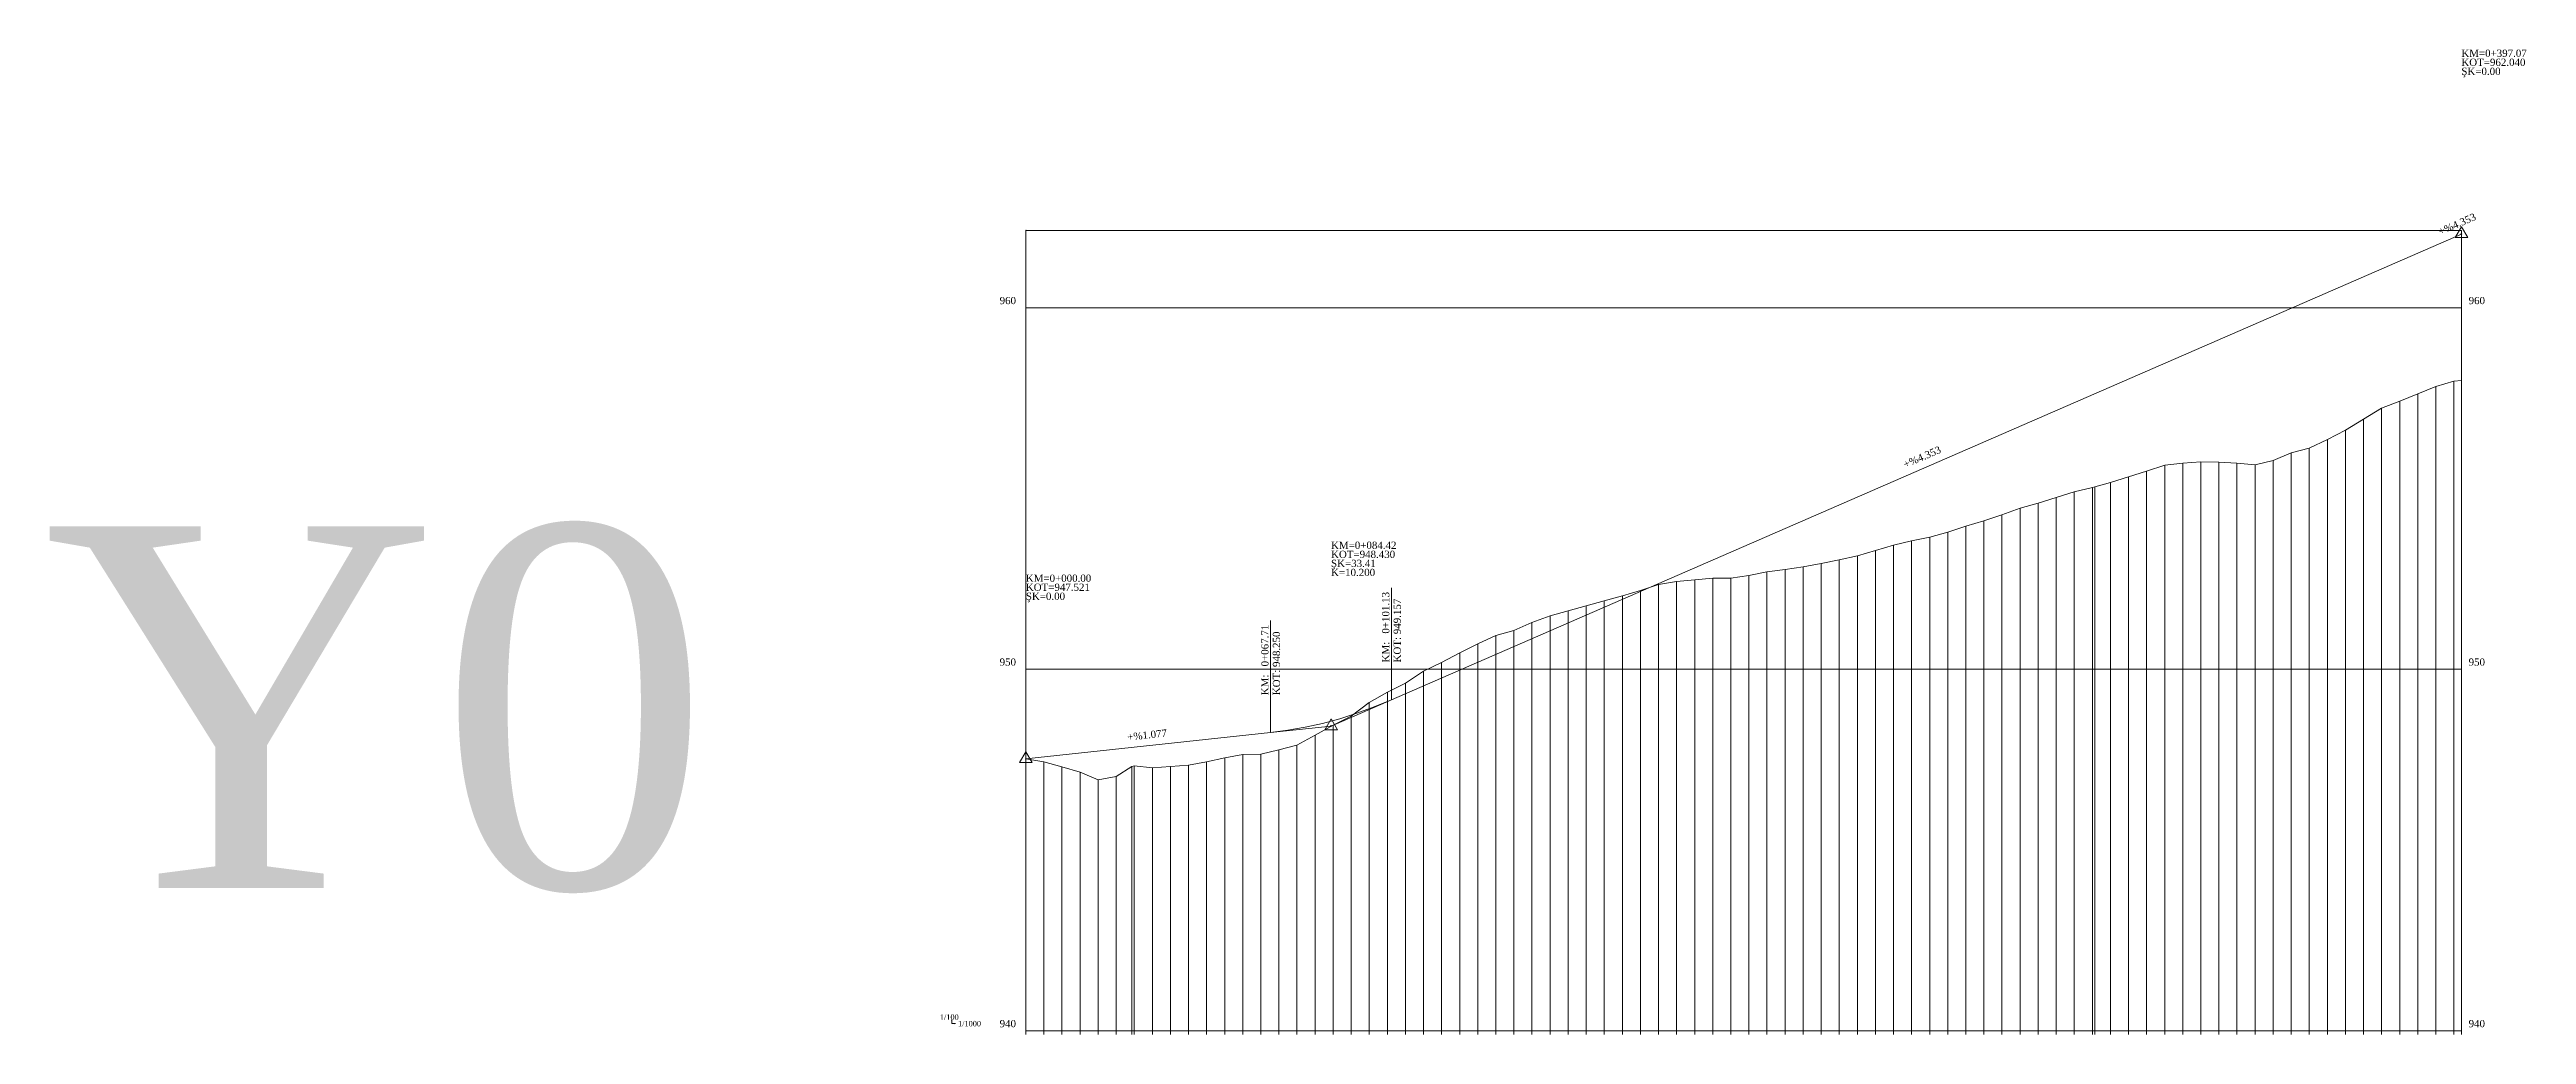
# Model space of a CAD drawing. Header units: metres. Extents: x 478603 to 489313, y 4282657 to 4289463.
# Drawn here: x 483880 to 484565, y 4282767 to 4283039 of the extents above; entities that cross this region are included whole.
import ezdxf

# ---------------------------------------------------------------- set-up
doc = ezdxf.new("R2010")
doc.units = ezdxf.units.M
doc.layers.get('0').update_dxf_attribs({"color": 5, "lineweight": 0})
for name, color, linetype, lineweight in [('PL_SEMBOL', 7, 'Continuous', 0), ('PR_ALINMAN', 1, 'Continuous', 0), ('PR_ENK_EKSEN1', 5, 'Continuous', 0), ('PR_ENK_EKSEN1D', 1, 'Continuous', 0), ('PR_KIYAS', 153, 'Continuous', 0), ('PR_KURP', 2, 'Continuous', 0), ('PR_KURP_TF', 4, 'Continuous', 0), ('PR_KURP_TO', 96, 'Continuous', 0), ('PR_OLCEK', 1, 'Continuous', 0), ('PR_PROFIL', 153, 'Continuous', 0), ('PR_TANJANT', 30, 'Continuous', 0)]:
    doc.layers.add(name, color=color, linetype=linetype, lineweight=lineweight)
doc.styles.get("Standard").update_dxf_attribs({"font": 'times.ttf'})

msp = doc.modelspace()

# ---------------------------------------------------------------- texts
at = {"layer": 'PR_ALINMAN'}
msp.add_text('Y0', height=100).set_placement((483878.14, 4282807.17))
for s, p in [('KM=0+397.07', (484546.94, 4283037.03)), ('KOT=962.040', (484546.94, 4283034.53)), ('ŞK=0.00', (484546.94, 4283032.03)), ('KM=0+084.42', (484234.3, 4282900.93)), ('KOT=948.430', (484234.3, 4282898.43)), ('K=10.200', (484234.3, 4282893.43)), ('ŞK=33.41', (484234.3, 4282895.93)), ('KM=0+000.00', (484149.88, 4282891.83)), ('KOT=947.521', (484149.88, 4282889.33)), ('ŞK=0.00', (484149.88, 4282886.83))]:
    msp.add_text(s, height=2, dxfattribs=at).set_placement(p)
for s, rotation, p in [('+%4.353', 23.52429, (484541.11, 4282987.67)), ('+%4.353', 23.52429, (484393.13, 4282923.25)), ('+%1.077', 6.14898, (484178.05, 4282847.88))]:
    msp.add_text(s, height=2, rotation=rotation, dxfattribs=at).set_placement(p)
at = {"layer": 'PR_KURP_TF'}
for s, p in [('KM:   0+101.13', (484250.41, 4282869.53)), ('KOT: 949.157', (484253.61, 4282869.53))]:
    msp.add_text(s, height=2, rotation=90, dxfattribs=at).set_placement(p)
at = {"layer": 'PR_KURP_TO'}
for s, p in [('KM:   0+067.71', (484216.99, 4282860.46)), ('KOT: 948.250', (484220.19, 4282860.46))]:
    msp.add_text(s, height=2, rotation=90, dxfattribs=at).set_placement(p)
at = {"layer": 'PR_OLCEK'}
for s, p in [('1/100', (484126.1, 4282770.68)), ('1/1000', (484131.13, 4282768.88))]:
    msp.add_text(s, height=1.5, dxfattribs=at).set_placement(p)
at = {"layer": 'PR_PROFIL'}
for s, p in [('960', (484142.63, 4282968.63)), ('960', (484548.95, 4282968.63)), ('950', (484142.63, 4282868.63)), ('950', (484548.95, 4282868.63)), ('940', (484142.63, 4282768.63)), ('940', (484548.95, 4282768.63))]:
    msp.add_text(s, height=2, dxfattribs=at).set_placement(p)

# ---------------------------------------------------------------- blocks, each defined once
blk = doc.blocks.new('3')
at = {"layer": 'PL_SEMBOL'}
for p, q in [((0, 2), (-1.75, -1)), ((0.125, 0.125), (-0.125, -0.125)), ((-0.125, 0.125), (0.125, -0.125)), ((1.75, -1), (0, 2)), ((-1.75, -1), (1.75, -1))]:
    blk.add_line(p, q, dxfattribs=at)

# ---------------------------------------------------------------- linework, layer by layer
at = {"layer": 'PR_ALINMAN'}
for p, q in [((484251.01, 4282859.2), (484546.94, 4282988.03)), ((484546.94, 4282988.03), (484546.95, 4282988.03)), ((484149.88, 4282842.83), (484217.59, 4282850.13))]:
    msp.add_line(p, q, dxfattribs=at)
at = {"layer": 'PR_ENK_EKSEN1'}
for p, q in [((484529.88, 4282941.79), (484534.88, 4282943.82)), ((484534.88, 4282943.82), (484539.88, 4282945.89)), ((484539.88, 4282945.89), (484544.88, 4282947.29)), ((484544.88, 4282947.29), (484546.94, 4282947.55)), ((484514.88, 4282933.82), (484519.88, 4282936.84)), ((484519.88, 4282936.84), (484524.88, 4282939.87)), ((484524.88, 4282939.87), (484529.88, 4282941.79)), ((484504.88, 4282928.76), (484509.88, 4282931.22)), ((484509.88, 4282931.22), (484514.88, 4282933.82)), ((484454.88, 4282920.85), (484459.88, 4282922.39)), ((484459.88, 4282922.39), (484464.88, 4282924.07)), ((484464.88, 4282924.07), (484469.88, 4282924.64)), ((484469.88, 4282924.64), (484474.88, 4282925.03)), ((484474.88, 4282925.03), (484479.88, 4282924.91)), ((484479.88, 4282924.91), (484484.88, 4282924.62)), ((484484.88, 4282924.62), (484489.88, 4282924.16)), ((484489.88, 4282924.16), (484494.88, 4282925.42)), ((484494.88, 4282925.42), (484499.88, 4282927.47)), ((484499.88, 4282927.47), (484504.88, 4282928.76)), ((484429.88, 4282913.56), (484434.88, 4282915.18)), ((484434.88, 4282915.18), (484439.88, 4282916.71)), ((484439.88, 4282916.71), (484444.88, 4282917.94)), ((484444.88, 4282917.94), (484445.54, 4282918.1)), ((484445.54, 4282918.1), (484449.88, 4282919.34)), ((484449.88, 4282919.34), (484454.88, 4282920.85)), ((484409.88, 4282907.24), (484414.88, 4282908.65)), ((484414.88, 4282908.65), (484419.88, 4282910.4)), ((484419.88, 4282910.4), (484424.88, 4282912.17)), ((484424.88, 4282912.17), (484429.88, 4282913.56)), ((484384.88, 4282900.47), (484389.88, 4282901.99)), ((484389.88, 4282901.99), (484394.88, 4282903.14)), ((484394.88, 4282903.14), (484399.88, 4282904.17)), ((484399.88, 4282904.17), (484404.88, 4282905.56)), ((484404.88, 4282905.56), (484409.88, 4282907.24)), ((484349.88, 4282893.57), (484354.88, 4282894.56)), ((484354.88, 4282894.56), (484359.88, 4282895.28)), ((484359.88, 4282895.28), (484364.88, 4282895.99)), ((484364.88, 4282895.99), (484369.88, 4282896.89)), ((484369.88, 4282896.89), (484374.88, 4282897.87)), ((484374.88, 4282897.87), (484379.88, 4282899.04)), ((484379.88, 4282899.04), (484384.88, 4282900.47)), ((484309.88, 4282886.56), (484314.88, 4282887.97)), ((484314.88, 4282887.97), (484319.88, 4282889.46)), ((484319.88, 4282889.46), (484324.88, 4282891.1)), ((484324.88, 4282891.1), (484329.88, 4282891.92)), ((484329.88, 4282891.92), (484334.88, 4282892.41)), ((484334.88, 4282892.41), (484339.88, 4282892.83)), ((484339.88, 4282892.83), (484344.88, 4282892.86)), ((484344.88, 4282892.86), (484349.88, 4282893.57)), ((484289.88, 4282880.6), (484294.88, 4282882.45)), ((484294.88, 4282882.45), (484299.88, 4282883.79)), ((484299.88, 4282883.79), (484304.88, 4282885.14)), ((484304.88, 4282885.14), (484309.88, 4282886.56)), ((484269.88, 4282872.17), (484274.88, 4282874.71)), ((484274.88, 4282874.71), (484279.88, 4282877.01)), ((484279.88, 4282877.01), (484284.88, 4282878.37)), ((484284.88, 4282878.37), (484289.88, 4282880.6)), ((484259.88, 4282867.07), (484264.88, 4282869.48)), ((484264.88, 4282869.48), (484269.88, 4282872.17)), ((484244.88, 4282858.49), (484249.88, 4282861.27)), ((484249.88, 4282861.27), (484254.88, 4282863.83)), ((484254.88, 4282863.83), (484259.88, 4282867.07)), ((484234.88, 4282852.2), (484239.88, 4282854.7)), ((484239.88, 4282854.7), (484244.88, 4282858.49)), ((484219.88, 4282845.31), (484224.88, 4282846.62)), ((484224.88, 4282846.62), (484229.88, 4282849.44)), ((484229.88, 4282849.44), (484234.88, 4282852.2)), ((484149.88, 4282842.83), (484154.88, 4282842.04)), ((484154.88, 4282842.04), (484159.88, 4282840.64)), ((484159.88, 4282840.64), (484164.88, 4282839.19)), ((484174.88, 4282837.95), (484179.17, 4282840.74)), ((484179.17, 4282840.74), (484179.88, 4282840.94)), ((484179.88, 4282840.94), (484184.88, 4282840.41)), ((484184.88, 4282840.41), (484189.88, 4282840.71)), ((484189.88, 4282840.71), (484194.88, 4282841.1)), ((484194.88, 4282841.1), (484199.88, 4282842.06)), ((484199.88, 4282842.06), (484204.88, 4282843.16)), ((484204.88, 4282843.16), (484209.88, 4282844.02)), ((484209.88, 4282844.02), (484214.88, 4282844.17)), ((484214.88, 4282844.17), (484219.88, 4282845.31)), ((484164.88, 4282839.19), (484169.88, 4282837.04)), ((484169.88, 4282837.04), (484174.88, 4282837.95))]:
    msp.add_line(p, q, dxfattribs=at)
at = {"layer": 'PR_ENK_EKSEN1D'}
for p, q in [((484534.88, 4282766.63), (484534.88, 4282943.82)), ((484539.88, 4282766.63), (484539.88, 4282945.89)), ((484544.88, 4282766.63), (484544.88, 4282947.29)), ((484546.94, 4282766.63), (484546.94, 4282947.55)), ((484519.88, 4282766.63), (484519.88, 4282936.84)), ((484524.88, 4282766.63), (484524.88, 4282939.87)), ((484529.88, 4282766.63), (484529.88, 4282941.79)), ((484509.88, 4282766.63), (484509.88, 4282931.22)), ((484514.88, 4282766.63), (484514.88, 4282933.82)), ((484459.88, 4282766.63), (484459.88, 4282922.39)), ((484464.88, 4282766.63), (484464.88, 4282924.07)), ((484469.88, 4282766.63), (484469.88, 4282924.64)), ((484474.88, 4282766.63), (484474.88, 4282925.03)), ((484479.88, 4282766.63), (484479.88, 4282924.91)), ((484484.88, 4282766.63), (484484.88, 4282924.62)), ((484489.88, 4282766.63), (484489.88, 4282924.16)), ((484494.88, 4282766.63), (484494.88, 4282925.42)), ((484499.88, 4282766.63), (484499.88, 4282927.47)), ((484504.88, 4282766.63), (484504.88, 4282928.76)), ((484434.88, 4282766.63), (484434.88, 4282915.18)), ((484439.88, 4282766.63), (484439.88, 4282916.71)), ((484444.88, 4282766.63), (484444.88, 4282917.94)), ((484445.54, 4282766.63), (484445.54, 4282918.1)), ((484449.88, 4282766.63), (484449.88, 4282919.34)), ((484454.88, 4282766.63), (484454.88, 4282920.85)), ((484414.88, 4282766.63), (484414.88, 4282908.65)), ((484419.88, 4282766.63), (484419.88, 4282910.4)), ((484424.88, 4282766.63), (484424.88, 4282912.17)), ((484429.88, 4282766.63), (484429.88, 4282913.56)), ((484389.88, 4282766.63), (484389.88, 4282901.99)), ((484394.88, 4282766.63), (484394.88, 4282903.14)), ((484399.88, 4282766.63), (484399.88, 4282904.17)), ((484404.88, 4282766.63), (484404.88, 4282905.56)), ((484409.88, 4282766.63), (484409.88, 4282907.24)), ((484354.88, 4282766.63), (484354.88, 4282894.56)), ((484359.88, 4282766.63), (484359.88, 4282895.28)), ((484364.88, 4282766.63), (484364.88, 4282895.99)), ((484369.88, 4282766.63), (484369.88, 4282896.89)), ((484374.88, 4282766.63), (484374.88, 4282897.87)), ((484379.88, 4282766.63), (484379.88, 4282899.04)), ((484384.88, 4282766.63), (484384.88, 4282900.47)), ((484314.88, 4282766.63), (484314.88, 4282887.97)), ((484319.88, 4282766.63), (484319.88, 4282889.46)), ((484324.88, 4282766.63), (484324.88, 4282891.1)), ((484329.88, 4282766.63), (484329.88, 4282891.92)), ((484334.88, 4282766.63), (484334.88, 4282892.41)), ((484339.88, 4282766.63), (484339.88, 4282892.83)), ((484344.88, 4282766.63), (484344.88, 4282892.86)), ((484349.88, 4282766.63), (484349.88, 4282893.57)), ((484294.88, 4282766.63), (484294.88, 4282882.45)), ((484299.88, 4282766.63), (484299.88, 4282883.79)), ((484304.88, 4282766.63), (484304.88, 4282885.14)), ((484309.88, 4282766.63), (484309.88, 4282886.56)), ((484274.88, 4282766.63), (484274.88, 4282874.71)), ((484279.88, 4282766.63), (484279.88, 4282877.01)), ((484284.88, 4282766.63), (484284.88, 4282878.37)), ((484289.88, 4282766.63), (484289.88, 4282880.6)), ((484264.88, 4282766.63), (484264.88, 4282869.48)), ((484269.88, 4282766.63), (484269.88, 4282872.17)), ((484249.88, 4282766.63), (484249.88, 4282861.27)), ((484254.88, 4282766.63), (484254.88, 4282863.83)), ((484259.88, 4282766.63), (484259.88, 4282867.07)), ((484239.88, 4282766.63), (484239.88, 4282854.7)), ((484244.88, 4282766.63), (484244.88, 4282858.49)), ((484224.88, 4282766.63), (484224.88, 4282846.62)), ((484229.88, 4282766.63), (484229.88, 4282849.44)), ((484234.88, 4282766.63), (484234.88, 4282852.2)), ((484149.88, 4282766.63), (484149.88, 4282842.83)), ((484154.88, 4282766.63), (484154.88, 4282842.04)), ((484159.88, 4282766.63), (484159.88, 4282840.64)), ((484179.17, 4282766.63), (484179.17, 4282840.74)), ((484179.88, 4282766.63), (484179.88, 4282840.94)), ((484184.88, 4282766.63), (484184.88, 4282840.41)), ((484189.88, 4282766.63), (484189.88, 4282840.71)), ((484194.88, 4282766.63), (484194.88, 4282841.1)), ((484199.88, 4282766.63), (484199.88, 4282842.06)), ((484204.88, 4282766.63), (484204.88, 4282843.16)), ((484209.88, 4282766.63), (484209.88, 4282844.02)), ((484214.88, 4282766.63), (484214.88, 4282844.17)), ((484219.88, 4282766.63), (484219.88, 4282845.31)), ((484164.88, 4282766.63), (484164.88, 4282839.19)), ((484169.88, 4282766.63), (484169.88, 4282837.04)), ((484174.88, 4282766.63), (484174.88, 4282837.95))]:
    msp.add_line(p, q, dxfattribs=at)
at = {"layer": 'PR_KIYAS'}
for p, q in [((484149.88, 4282967.63), (484546.95, 4282967.63)), ((484149.88, 4282867.63), (484546.95, 4282867.63)), ((484149.88, 4282767.63), (484546.95, 4282767.63))]:
    msp.add_line(p, q, dxfattribs=at)
at = {"layer": 'PR_KURP'}
for p, q in [((484231.91, 4282852.67), (484236.69, 4282853.97)), ((484236.69, 4282853.97), (484241.46, 4282855.49)), ((484241.46, 4282855.49), (484246.23, 4282857.23)), ((484246.23, 4282857.23), (484251.01, 4282859.2)), ((484217.59, 4282850.13), (484222.37, 4282850.75)), ((484222.37, 4282850.75), (484227.14, 4282851.6)), ((484227.14, 4282851.6), (484231.91, 4282852.67))]:
    msp.add_line(p, q, dxfattribs=at)
at = {"layer": 'PR_KURP_TF'}
msp.add_line((484251.01, 4282859.2), (484251.01, 4282890.2), dxfattribs=at)
at = {"layer": 'PR_KURP_TO'}
msp.add_line((484217.59, 4282850.13), (484217.59, 4282881.13), dxfattribs=at)
at = {"layer": 'PR_OLCEK'}
for p, q in [((484129.33, 4282770.53), (484129.38, 4282770.63)), ((484129.38, 4282769.63), (484129.38, 4282770.63)), ((484129.38, 4282770.63), (484129.43, 4282770.53)), ((484130.38, 4282769.63), (484129.38, 4282769.63)), ((484130.28, 4282769.68), (484130.38, 4282769.63)), ((484130.38, 4282769.63), (484130.28, 4282769.58))]:
    msp.add_line(p, q, dxfattribs=at)
msp.add_point((484149.88, 4282989.03, 962.14), dxfattribs=at)
at = {"layer": 'PR_PROFIL'}
for p, q in [((484149.88, 4282989.03), (484546.95, 4282989.03)), ((484149.88, 4282766.63), (484149.88, 4282989.03)), ((484546.95, 4282766.63), (484546.95, 4282989.03))]:
    msp.add_line(p, q, dxfattribs=at)
at = {"layer": 'PR_TANJANT'}
for p, q in [((484234.3, 4282851.93), (484251.01, 4282859.2)), ((484217.59, 4282850.13), (484234.3, 4282851.93))]:
    msp.add_line(p, q, dxfattribs=at)

# ---------------------------------------------------------------- block references
at = {"layer": 'PR_ALINMAN'}
for p in [(484546.94, 4282988.03), (484234.3, 4282851.93), (484149.88, 4282842.83)]:
    msp.add_blockref('3', p, dxfattribs=at)

msp.set_redraw_order([(e.dxf.handle, doc.entitydb.next_handle()) for e in msp.query("TEXT MTEXT ATTDEF DIMENSION ARC_DIMENSION")])  # texts and dimensions are drawn at this point

doc.saveas('drawing.dxf')
